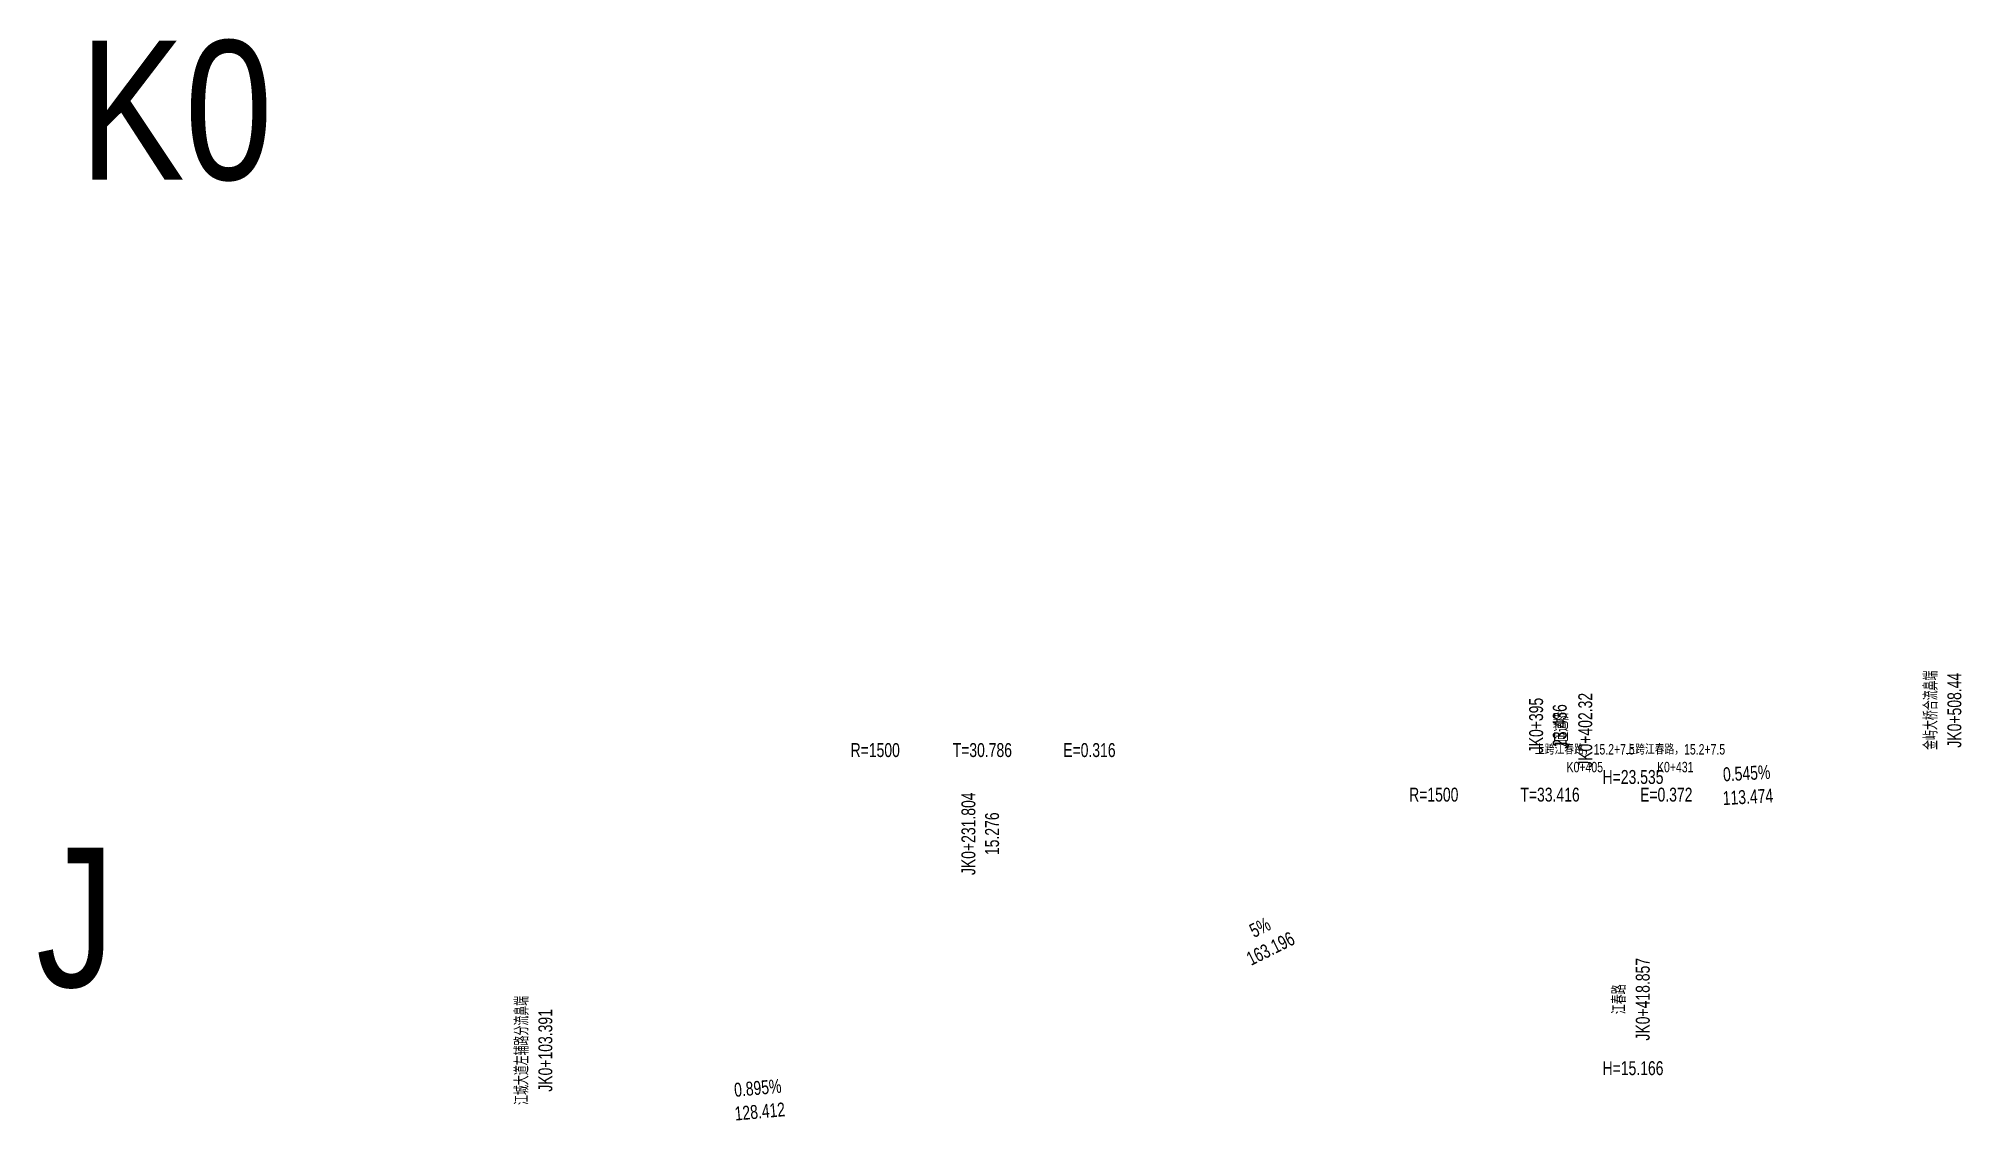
# Model space of a CAD drawing. Extents: x 0 to 558779, y 0 to 2762081.
# Drawn here: x 527723 to 528275, y 2745394 to 2745705 of the extents above; entities that cross this region are included whole.
import ezdxf
from ezdxf.enums import TextEntityAlignment as Align

# ---------------------------------------------------------------- set-up
doc = ezdxf.new("R2010")
doc.units = 0
doc.header["$LTSCALE"] = 20
doc.linetypes.add('HIDDEN', pattern=[0.375, 0.25, -0.125])
for name, color, linetype in [('BcSta', 7, 'Continuous'), ('CtrlPt', 7, 'Continuous'), ('ZdmBz-J', 3, 'Continuous'), ('ZdsjName', 7, 'Continuous')]:
    doc.layers.add(name, color=color, linetype=linetype)
doc.styles.get("Standard").update_dxf_attribs({"font": 'fsdb_e.shx', "width": 0.7, "bigfont": 'hzdx.shx'})

msp = doc.modelspace()

# ---------------------------------------------------------------- texts
at = {"layer": 'BcSta', "color": 8, "width": 0.85}
msp.add_text('K0', height=40, dxfattribs=at).set_placement((527762.162, 2745652.347), align=Align.BOTTOM_CENTER)
at = {"layer": 'CtrlPt', "color": 3, "width": 0.75}
for p in [(528167.162, 2745498.247), (528193.162, 2745498.247)]:
    msp.add_text('上跨江春路，15.2+7.5', height=3, dxfattribs=at).set_placement(p, align=Align.BOTTOM_CENTER)
for s, p in [('K0+405', (528167.162, 2745497.047)), ('K0+431', (528193.162, 2745497.047))]:
    msp.add_text(s, height=3, dxfattribs=at).set_placement(p, align=Align.TOP_CENTER)
at = {"layer": 'ZdmBz-J', "width": 0.75001}
for s, rotation, p in [('金屿大桥合流鼻端', 90, (528269.802, 2745511.883)), ('J匝道桥', 90, (528163.682, 2745506.104)), ('0.545%', 3.11714, (528213.856, 2745490.594)), ('5%', 26.56506, (528075.206, 2745446.622)), ('江城大道左辅路分流鼻端', 90, (527864.753, 2745414.112)), ('江春路', 90, (528180.219, 2745428.812)), ('0.895%', 5.11531, (527929.688, 2745400.156))]:
    msp.add_text(s, height=4, rotation=rotation, dxfattribs=at).set_placement(p, align=Align.BOTTOM_CENTER)
for s, rotation, p in [('JK0+508.44', 90, (528271.402, 2745511.883)), ('JK0+402.32', 90, (528165.282, 2745506.104)), ('113.474', 3.11714, (528213.943, 2745488.996)), ('163.196', 26.56506, (528075.922, 2745445.191)), ('JK0+418.857', 90, (528181.819, 2745428.812)), ('JK0+103.391', 90, (527866.353, 2745414.112)), ('128.412', 5.11531, (527929.831, 2745398.563))]:
    msp.add_text(s, height=4, rotation=rotation, dxfattribs=at).set_placement(p, align=Align.TOP_CENTER)
at = {"layer": 'ZdmBz-J', "linetype": 'HIDDEN', "width": 0.75001}
for s, p in [('JK0+395', (528156.362, 2745507.477)), ('JK0+231.804', (527993.166, 2745476.377))]:
    msp.add_text(s, height=4, rotation=90, dxfattribs=at).set_placement(p, align=Align.BOTTOM_CENTER)
for s, p in [('23.436', (528157.962, 2745507.477)), ('15.276', (527994.766, 2745476.377))]:
    msp.add_text(s, height=4, rotation=90, dxfattribs=at).set_placement(p, align=Align.TOP_CENTER)
for s, p in [('R=1500', (527963.179, 2745500.427)), ('T=30.786', (527993.966, 2745500.427)), ('E=0.316', (528024.752, 2745500.427)), ('R=1500', (528123.746, 2745487.627)), ('T=33.416', (528157.162, 2745487.627)), ('E=0.372', (528190.578, 2745487.627))]:
    msp.add_text(s, height=4, dxfattribs=at).set_placement(p, align=Align.MIDDLE_CENTER)
at = {"layer": 'ZdmBz-J', "width": 0.75001}
for s, p in [('H=23.535', (528181.019, 2745492.7)), ('H=15.166', (528181.019, 2745409.007))]:
    msp.add_text(s, height=4, dxfattribs=at).set_placement(p, align=Align.MIDDLE_CENTER)
at = {"layer": 'ZdsjName', "color": 3, "width": 0.85}
msp.add_text('E:\\2021\\金屿大桥\\3 施工图（第一版）\\3版（08.26嗣雄沟通纵断后+桥梁意见+2000坐标）\\dpf-3(08.26嗣雄沟通纵断后+桥梁意见+2000坐标)\\J.dpf', height=40, dxfattribs=at).set_placement((528073.2, 2745700.347), align=Align.BOTTOM_CENTER)
msp.add_text('J', height=40, dxfattribs=at).set_placement((527744.662, 2745452.347), align=Align.MIDDLE_RIGHT)

doc.saveas('drawing.dxf')
